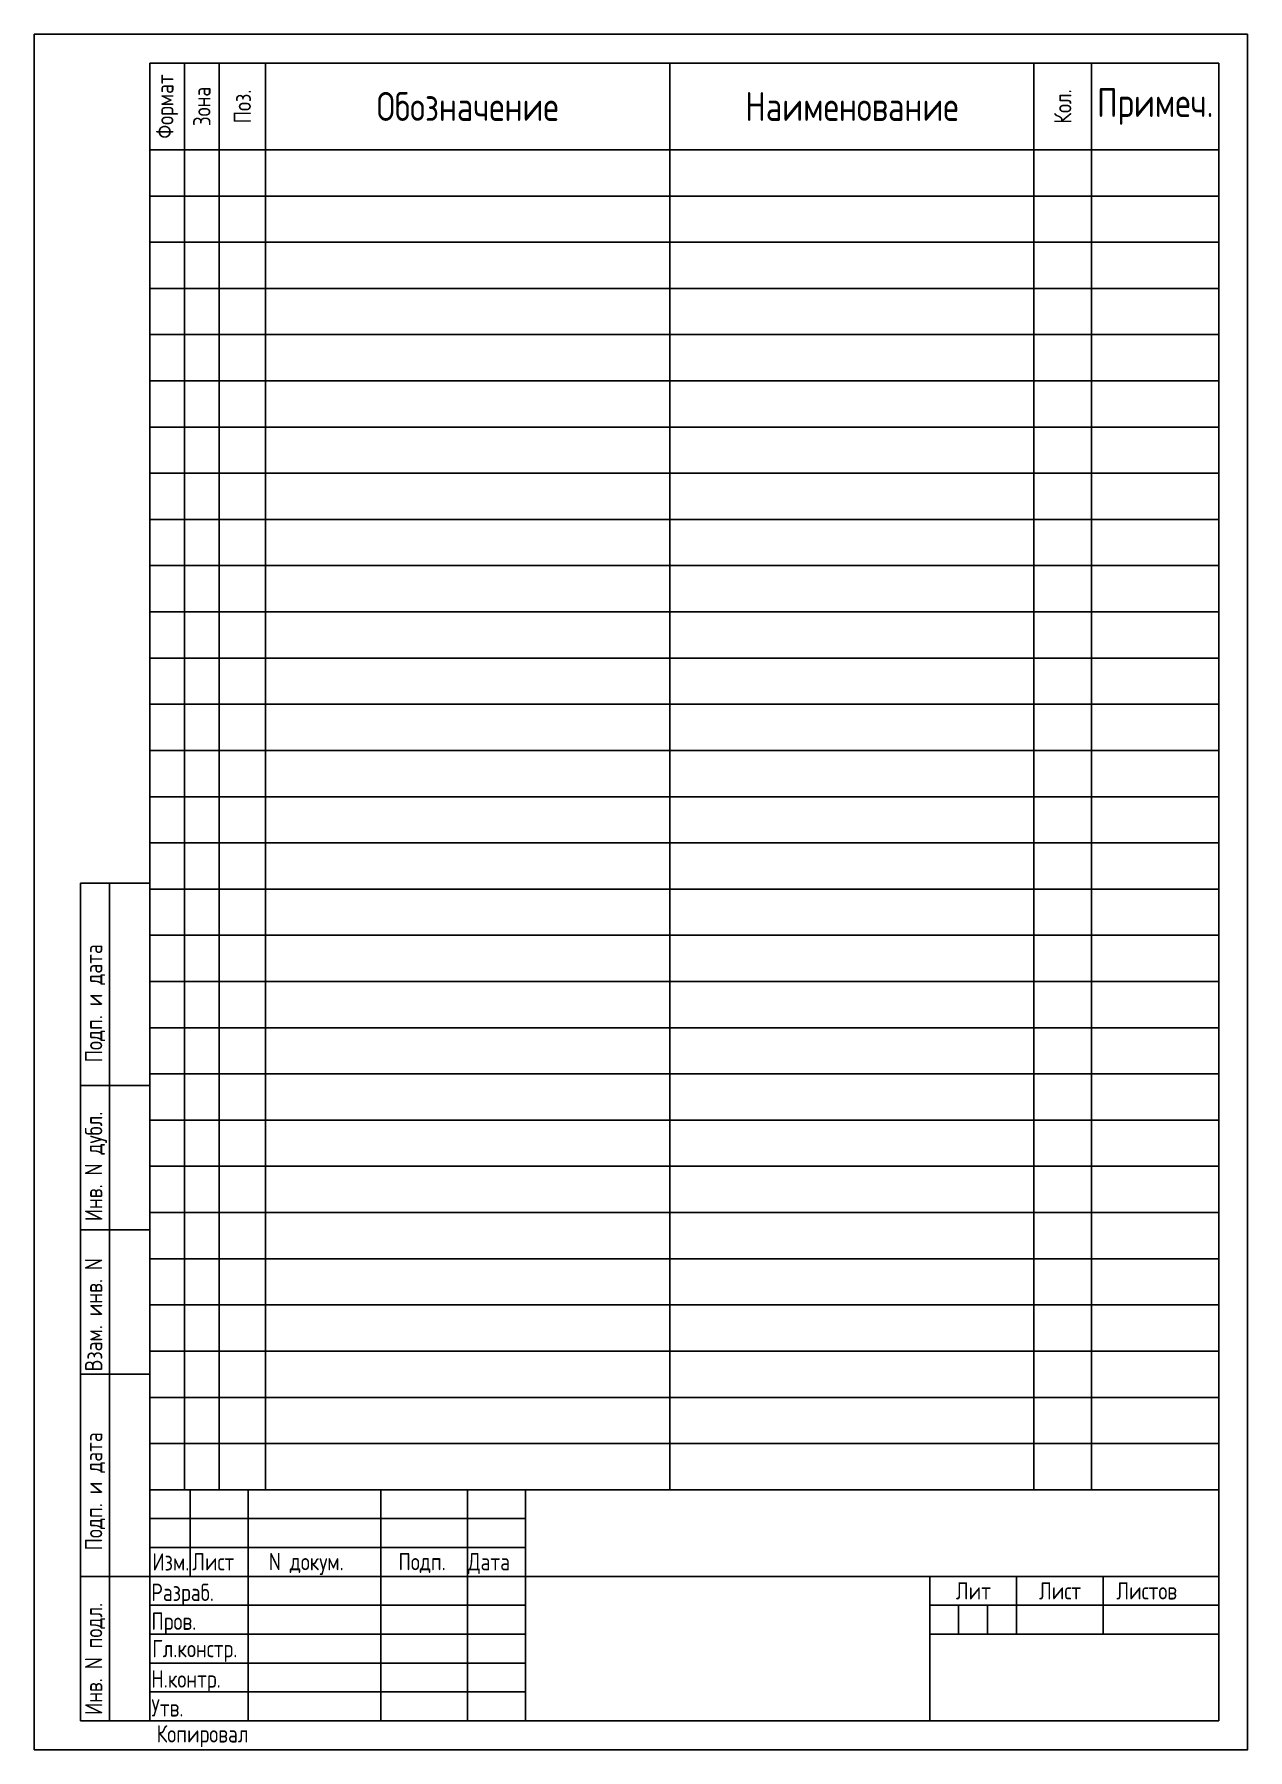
# Model space of a CAD drawing. Header units: millimetres. Extents: x -2503 to -1282, y -1923 to -1329.
# Drawn here: x -1492.5 to -1282.5, y -1851.4 to -1554.4 of the extents above; entities that cross this region are included whole.
import ezdxf

# ---------------------------------------------------------------- set-up
doc = ezdxf.new("R2010")
doc.units = ezdxf.units.MM
doc.styles.add('ГОСТ_А_2', font='')
doc.styles.get('ГОСТ_А_2').set_extended_font_data('GOST_type_A')

msp = doc.modelspace()

# ---------------------------------------------------------------- texts
at = {"style": 'ГОСТ_А_2'}
for s, p in [('Подп. и дата', (-1480.72, -1732.37)), ('Инв. N дубл.', (-1480.72, -1759.87)), ('Взам. инв. N', (-1480.72, -1785.87)), ('Подп. и дата', (-1480.72, -1816.87)), ('Инв. N подл.', (-1480.72, -1845.37))]:
    msp.add_text(s, height=3, rotation=90, dxfattribs=at).set_placement(p)
for s, p in [('Изм.', (-1472.05, -1820.36)), ('Лист', (-1465.16, -1820.33)), ('N докум.', (-1451.9, -1820.31)), ('Подп.', (-1429.46, -1820.31)), ('Дата', (-1417.44, -1820.33)), ('Разраб.', (-1472.23, -1825.63)), ('Пров.', (-1472.23, -1830.63)), ('Гл.констр.', (-1472.07, -1835.37)), ('Н.контр.', (-1472.23, -1840.63)), ('Утв.', (-1472.23, -1845.63)), ('Копировал', (-1471.33, -1850.13))]:
    msp.add_text(s, height=3, dxfattribs=at).set_placement(p)
at = {"char_height": 3, "attachment_point": 5, "rotation": 90, "style": 'ГОСТ_А_2'}
for s, width, heights, insert in [('Формат', 28.3011, [0], (-1469.49, -1566.87)), ('Зона', 28.3011, [0], (-1463.49, -1566.87)), ('Поз.', 28.3011, [0], (-1456.49, -1566.87)), ('Кол.', 14.7876, [9.85], (-1314.49, -1566.87))]:
    msp.add_mtext_dynamic_manual_height_columns(s, width=width, gutter_width=12.5, heights=heights, dxfattribs=dict(at, insert=insert))
at = {"attachment_point": 5, "style": 'ГОСТ_А_2'}
for s, width, heights, insert, char_height in [('Обозначение', 28.3011, [0], (-1417.49, -1566.87), 5), ('Наименование', 28.3011, [0], (-1350.99, -1566.87), 5), ('Примеч.', 28.3011, [0], (-1298.49, -1566.87), 5), ('Лит', 14.5486, [5.26], (-1329.96, -1823.87), 3), ('Лист', 14.5486, [5.26], (-1314.96, -1823.87), 3), ('Листов', 14.5486, [5.26], (-1299.96, -1823.87), 3)]:
    msp.add_mtext_dynamic_manual_height_columns(s, width=width, gutter_width=12.5, heights=heights, dxfattribs=dict(at, insert=insert, char_height=char_height))

# ---------------------------------------------------------------- linework, layer by layer
for p, q in [((-1472.49, -1559.37), (-1287.49, -1559.37)), ((-1472.49, -1846.37), (-1472.49, -1559.37)), ((-1466.49, -1806.37), (-1466.49, -1559.37)), ((-1460.49, -1806.37), (-1460.49, -1559.37)), ((-1452.49, -1806.37), (-1452.49, -1559.37)), ((-1382.49, -1806.37), (-1382.49, -1559.37)), ((-1319.49, -1806.37), (-1319.49, -1559.37)), ((-1309.49, -1806.37), (-1309.49, -1559.37)), ((-1287.49, -1559.37), (-1287.49, -1846.37)), ((-1472.49, -1574.37), (-1287.49, -1574.37)), ((-1472.49, -1582.37), (-1287.49, -1582.37)), ((-1472.49, -1590.37), (-1287.49, -1590.37)), ((-1472.49, -1598.37), (-1287.49, -1598.37)), ((-1472.49, -1606.37), (-1287.49, -1606.37)), ((-1472.49, -1614.37), (-1287.49, -1614.37)), ((-1472.49, -1622.37), (-1287.49, -1622.37)), ((-1472.49, -1630.37), (-1287.49, -1630.37)), ((-1472.49, -1638.37), (-1287.49, -1638.37)), ((-1472.49, -1646.37), (-1287.49, -1646.37)), ((-1472.49, -1654.37), (-1287.49, -1654.37)), ((-1472.49, -1662.37), (-1287.49, -1662.37)), ((-1472.49, -1670.37), (-1287.49, -1670.37)), ((-1472.49, -1678.37), (-1287.49, -1678.37)), ((-1472.49, -1686.37), (-1287.49, -1686.37)), ((-1472.49, -1694.37), (-1287.49, -1694.37)), ((-1484.49, -1846.37), (-1484.49, -1701.37)), ((-1472.49, -1701.37), (-1484.49, -1701.37)), ((-1479.49, -1846.37), (-1479.49, -1701.37)), ((-1472.49, -1702.37), (-1287.49, -1702.37)), ((-1472.49, -1710.37), (-1287.49, -1710.37)), ((-1472.49, -1718.37), (-1287.49, -1718.37)), ((-1472.49, -1726.37), (-1287.49, -1726.37)), ((-1472.49, -1734.37), (-1287.49, -1734.37)), ((-1472.49, -1736.37), (-1484.49, -1736.37)), ((-1472.49, -1742.37), (-1287.49, -1742.37)), ((-1472.49, -1750.37), (-1287.49, -1750.37)), ((-1472.49, -1758.37), (-1287.49, -1758.37)), ((-1472.49, -1761.37), (-1484.49, -1761.37)), ((-1472.49, -1766.37), (-1287.49, -1766.37)), ((-1472.49, -1774.37), (-1287.49, -1774.37)), ((-1472.49, -1782.37), (-1287.49, -1782.37)), ((-1472.49, -1786.37), (-1484.49, -1786.37)), ((-1472.49, -1790.37), (-1287.49, -1790.37)), ((-1472.49, -1798.37), (-1287.49, -1798.37)), ((-1472.49, -1806.37), (-1287.49, -1806.37)), ((-1465.49, -1821.37), (-1465.49, -1806.37)), ((-1455.49, -1831.37), (-1455.49, -1806.37)), ((-1432.49, -1831.37), (-1432.49, -1806.37)), ((-1417.49, -1831.37), (-1417.49, -1806.37)), ((-1407.49, -1846.37), (-1407.49, -1806.37)), ((-1472.49, -1811.37), (-1407.49, -1811.37)), ((-1472.49, -1816.37), (-1465.49, -1816.37)), ((-1465.49, -1816.37), (-1455.49, -1816.37)), ((-1455.49, -1816.37), (-1432.49, -1816.37)), ((-1432.49, -1816.37), (-1417.49, -1816.37)), ((-1417.49, -1816.37), (-1407.49, -1816.37)), ((-1472.49, -1821.37), (-1484.49, -1821.37)), ((-1472.49, -1821.37), (-1465.49, -1821.37)), ((-1465.49, -1821.37), (-1455.49, -1821.37)), ((-1455.49, -1821.37), (-1432.49, -1821.37)), ((-1455.49, -1821.37), (-1432.49, -1821.37)), ((-1432.49, -1821.37), (-1417.49, -1821.37)), ((-1432.49, -1821.37), (-1417.49, -1821.37)), ((-1417.49, -1821.37), (-1407.49, -1821.37)), ((-1417.49, -1821.37), (-1407.49, -1821.37)), ((-1407.49, -1821.37), (-1287.49, -1821.37)), ((-1337.49, -1846.37), (-1337.49, -1821.37)), ((-1322.49, -1831.37), (-1322.49, -1821.37)), ((-1307.49, -1831.37), (-1307.49, -1821.37)), ((-1472.49, -1826.37), (-1455.49, -1826.37)), ((-1455.49, -1826.37), (-1432.49, -1826.37)), ((-1455.49, -1826.37), (-1432.49, -1826.37)), ((-1432.49, -1826.37), (-1417.49, -1826.37)), ((-1432.49, -1826.37), (-1417.49, -1826.37)), ((-1417.49, -1826.37), (-1407.49, -1826.37)), ((-1417.49, -1826.37), (-1407.49, -1826.37)), ((-1337.49, -1826.37), (-1322.49, -1826.37)), ((-1332.52, -1831.37), (-1332.52, -1826.37)), ((-1327.51, -1831.37), (-1327.51, -1826.37)), ((-1322.49, -1826.37), (-1287.49, -1826.37)), ((-1472.49, -1831.37), (-1455.49, -1831.37)), ((-1455.49, -1846.37), (-1455.49, -1831.37)), ((-1455.49, -1831.37), (-1432.49, -1831.37)), ((-1455.49, -1846.37), (-1455.49, -1831.37)), ((-1455.49, -1831.37), (-1432.49, -1831.37)), ((-1432.49, -1846.37), (-1432.49, -1831.37)), ((-1432.49, -1831.37), (-1417.49, -1831.37)), ((-1432.49, -1846.37), (-1432.49, -1831.37)), ((-1432.49, -1831.37), (-1417.49, -1831.37)), ((-1417.49, -1846.37), (-1417.49, -1831.37)), ((-1417.49, -1831.37), (-1407.49, -1831.37)), ((-1417.49, -1846.37), (-1417.49, -1831.37)), ((-1417.49, -1831.37), (-1407.49, -1831.37)), ((-1337.49, -1831.37), (-1332.52, -1831.37)), ((-1332.52, -1831.37), (-1327.51, -1831.37)), ((-1327.51, -1831.37), (-1322.49, -1831.37)), ((-1322.49, -1831.37), (-1307.49, -1831.37)), ((-1307.49, -1831.37), (-1287.49, -1831.37)), ((-1472.49, -1836.37), (-1407.49, -1836.37)), ((-1472.49, -1841.37), (-1407.49, -1841.37)), ((-1472.49, -1846.37), (-1484.49, -1846.37)), ((-1287.49, -1846.37), (-1472.49, -1846.37))]:
    msp.add_line(p, q)
msp.add_lwpolyline([(-1282.49, -1554.37), (-1492.49, -1554.37), (-1492.49, -1851.37), (-1282.49, -1851.37)], close=True)

msp.set_redraw_order([(e.dxf.handle, doc.entitydb.next_handle()) for e in msp.query("TEXT MTEXT ATTDEF DIMENSION ARC_DIMENSION")])  # texts and dimensions are drawn at this point

doc.saveas('drawing.dxf')
